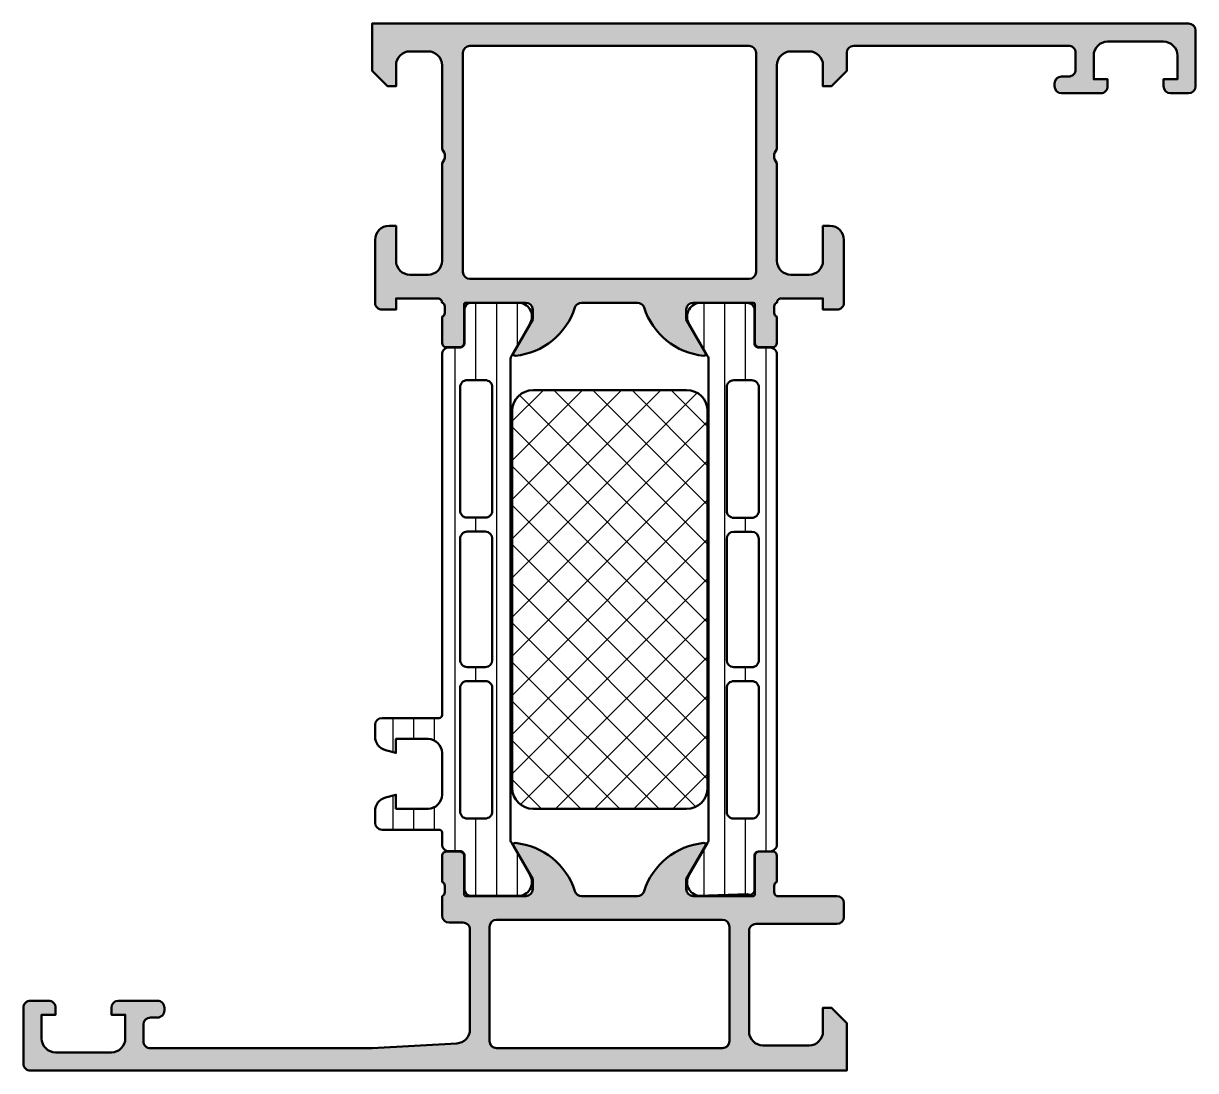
# Model space of a CAD drawing. Extents: x -25 to 59, y 0 to 75.
import ezdxf

# ---------------------------------------------------------------- set-up
doc = ezdxf.new("R2010")
doc.units = 0
for name, color, linetype, lineweight in [('0S-Alu contour', 7, 'Continuous', 50), ('0S-Alu hatch', 252, 'Continuous', 25), ('0S-Plastic contour', 254, 'Continuous', 50), ('0S-Plastic hatch', 253, 'Continuous', 25), ('0S-PT contour', 91, 'Continuous', 50), ('0S-PT hatch', 103, 'Continuous', 25)]:
    doc.layers.add(name, color=color, linetype=linetype, lineweight=lineweight)
pattern_1 = [(90, (0, 0), (-1.4859, 0), [])]

# ---------------------------------------------------------------- blocks, each defined once
blk = doc.blocks.new('345640__C8034C5F_91FA_4749_A94E_6A151648BC97_')
at = {"layer": '0S-Alu hatch'}
h = blk.add_hatch(color=256, dxfattribs=at)
edge = h.paths.add_edge_path()
edge.add_ellipse((58.49992464003361, 74.49992616591749), major_axis=(-0.5000738395331804, 0), ratio=1, start_angle=180.0084601690355, end_angle=269.99154048673387, ccw=False)
edge.add_line((58.99999847411528, 74.50000000572254), (58.99999847411528, 70.49999976730396))
edge.add_ellipse((58.49997180117775, 70.50002644024148), major_axis=(-0.5000266736489304, 0), ratio=1, start_angle=90.003056330449, end_angle=179.9969436696916, ccw=False)
edge.add_line((58.49999847411528, 69.99999976730396), (57.19994964599024, 69.99999976730396))
edge.add_ellipse((57.19997631892778, 70.50002644024147), major_axis=(-0.5000266736489161, 0), ratio=1, start_angle=0.003056330070023705, end_angle=89.99694366954941, ccw=False)
edge.add_line((56.69994964599027, 70.49999976730517), (56.69994964599027, 71.00000000572254))
edge.add_line((56.69994964599027, 71.00000000572254), (57.69994964599027, 71.00000000572254))
edge.add_line((57.69994964599027, 71.00000000572254), (57.69994964599027, 72.70001221275379))
edge.add_arc((56.69996135248829, 72.7000239192518), 0.9999882935705054, 359.999329259861, 450.0006707407811)
edge.add_line((56.69994964599027, 73.70001221275379), (52.69994964599026, 73.70001221275379))
edge.add_arc((52.70006426727851, 72.69989759146556), 1.000114627856507, 90.00656656336264, 179.9934334366156)
edge.add_line((51.69994964599027, 72.70001221275419), (51.69994964599027, 71.00000000572254))
edge.add_line((51.69994964599027, 71.00000000572254), (52.69994964599027, 71.00000000572254))
edge.add_line((52.69994964599027, 71.00000000572254), (52.69994964599027, 70.49999976730396))
edge.add_ellipse((52.2000173100459, 70.49993210324834), major_axis=(-0.4999323405234234, 0), ratio=1, start_angle=89.99224522098422, end_angle=180.0077547790363, ccw=False)
edge.add_line((52.19994964599028, 69.99999976730396), (49.39996185302154, 69.99999976730396))
edge.add_ellipse((49.39998852595904, 70.50002644024147), major_axis=(-0.5000266736489161, 0), ratio=1, start_angle=0.003056330070023705, end_angle=89.99694366955418, ccw=False)
edge.add_line((48.89996185302153, 70.49999976730517), (48.89996185302153, 70.69998145675706))
edge.add_ellipse((49.39999887145319, 70.69994467676159), major_axis=(-0.5000370197843301, 0), ratio=1, start_angle=270.0042416857498, end_angle=359.9957856350814, ccw=False)
edge.add_line((49.39996185302152, 71.19998169517565), (49.89996185302151, 71.19998169517567))
edge.add_arc((49.90001932782431, 71.69992422037286), 0.4999425285009383, 269.9934131156123, 360.0065868844339)
edge.add_line((50.39996185302151, 71.69998169517606), (50.39996185302151, 72.89999390220692))
edge.add_arc((49.90001932782432, 72.90005137700972), 0.4999425285009346, 359.9934131156214, 450.0065868843877)
edge.add_line((49.89996185302152, 73.39999390220692), (34.50012054442777, 73.39999390220692))
edge.add_arc((34.500185108328, 72.89992933830669), 0.5000645680681906, 90.00739752271738, 179.9926024773131)
edge.add_line((34.00012054442778, 72.89999390220666), (34.00012054442778, 71.5999679622655))
edge.add_line((34.00012054442778, 71.5999679622655), (32.90014495849027, 70.49999213790943))
edge.add_line((32.90014495849027, 70.49999213790943), (32.30016937255277, 70.49999213790943))
edge.add_line((32.30016937255277, 70.49999213790943), (32.30016937255277, 72.00045013999988))
edge.add_arc((31.30008413902605, 72.00035727656363), 1.000085237838167, 0.0053202294919001, 89.99500762115176)
edge.add_line((31.30017127990141, 73.00044251060535), (30.00012245177641, 73.00044251060535))
edge.add_arc((30.00017726046465, 72.00038770230616), 1.000054809801107, 90.00314013440826, 179.997296995918)
edge.add_line((29.00012245177641, 72.00043488121278), (29.00012245177641, 66.00000024414112))
edge.add_arc((29.52496179209475, 65.50000024414112), 0.7248836686984961, 136.3884232636856, 223.6115767363143)
edge.add_line((29.00012245177641, 65.00000024414112), (29.00012245177641, 58.00000024414112))
edge.add_arc((30.00018124950537, 58.00005904187008), 1.000058799457446, 180.003368663758, 269.9966313363592)
edge.add_line((30.00012245177641, 57.00000024414112), (31.3001712799014, 57.00000024414112))
edge.add_arc((31.30008307135959, 58.00008654516787), 1.000086304916797, 270.0050535410241, 359.9950557420427)
edge.add_line((32.30016937255277, 58.00000024414), (32.30016937255277, 60.50000024414112))
edge.add_line((32.30016937255277, 60.50000024414112), (32.80016937255278, 60.50000024414112))
edge.add_ellipse((32.80008190198384, 59.49991277357217), major_axis=(-1.000087474394158, 0), ratio=1, start_angle=180.0050112561101, end_angle=269.9949887439186, ccw=False)
edge.add_line((33.80016937255278, 59.50000024414162), (33.80010833739652, 55.00000024414113))
edge.add_ellipse((33.30013907801721, 54.99997713250411), major_axis=(-0.4999692599134935, 0), ratio=1, start_angle=89.9964771677619, end_angle=180.0026485613532, ccw=False)
edge.add_line((33.30010833739651, 54.50000787353566), (32.30010833739652, 54.50000024414111))
edge.add_line((32.30010833739652, 54.50000024414111), (32.30010833739652, 55.2999956665044))
edge.add_line((32.30010833739652, 55.2999956665044), (29.30020179747952, 55.2999956665044))
edge.add_arc((29.29955509031869, 55.00078188532082), 0.2992144800645982, 89.87616368119097, 180.1613620482541)
edge.add_arc((29.0791782434122, 54.73241861699176), 0.2788950563274203, 106.419876419495, 181.1645893740997)
edge.add_line((28.80034079686917, 54.72675020899337), (28.80034079686917, 54.27315620899338))
edge.add_arc((29.07920889251233, 54.26749554951633), 0.2789255417371501, 178.8371299271147, 253.5754054446458)
edge.add_line((29.00034179686917, 53.99995220899338), (29.00034179686917, 52.11994120898487))
edge.add_ellipse((28.70034179686917, 52.11994120898487), major_axis=(-0.2999999999999971, 0), ratio=1, start_angle=90.00000000000068, end_angle=180, ccw=False)
edge.add_line((28.70034179686918, 51.81994120898487), (27.72036747782638, 51.81994120898487))
edge.add_ellipse((27.72036747782638, 52.11994120898487), major_axis=(-0.2999999999999971, 0), ratio=1, start_angle=0, end_angle=90, ccw=False)
edge.add_line((27.42036747782639, 52.11994120898487), (27.42036747782638, 54.87993920898486))
edge.add_arc((27.30036747782638, 54.87993920898486), 0.1200000000000045, 0, 90)
edge.add_line((27.30036747782638, 54.99993920898487), (23.00034179686917, 54.99993920898487))
edge.add_arc((23.00034179686917, 54.49993920898487), 0.5, 90.0000000000004, 180)
edge.add_line((22.50034179686918, 54.49993920898487), (22.50034179686918, 53.79993920898487))
edge.add_line((22.50034179686918, 53.79993920898487), (23.88183725449154, 51.40711888595731))
edge.add_ellipse((23.76222201222088, 51.33805899363317), major_axis=(-0.1381197846482938, 0), ratio=1, start_angle=84.37742244920457, end_angle=209.9999999999972, ccw=False)
edge.add_ellipse((24.23856503804298, 56.17654807083262), major_axis=(-4.999999999999935, 0), ratio=1, start_angle=17.74841635606998, end_angle=84.3774224492065, ccw=False)
edge.add_arc((19.00034179686918, 54.49993920898482), 0.500000000000057, 17.74841635607156, 90.00000000000081)
edge.add_line((19.00034179686917, 54.99993920898487), (15.00034179686917, 54.99993920898487))
edge.add_arc((15.00034179686919, 54.49993920898482), 0.5000000000000528, 90.00000000000205, 162.2515836439316)
edge.add_ellipse((9.762118555695391, 56.17654807083262), major_axis=(-4.999999999999941, 0), ratio=1, start_angle=95.62257755079338, end_angle=162.2515836439297, ccw=False)
edge.add_ellipse((10.23846158151747, 51.33805899363316), major_axis=(-0.1381197846482951, 0), ratio=1, start_angle=-30.000000000000114, end_angle=95.62257755079469, ccw=False)
edge.add_line((10.11884633924681, 51.40711888595731), (11.50034179686918, 53.79993920898487))
edge.add_line((11.50034179686918, 53.79993920898487), (11.50034179686917, 54.49993920898487))
edge.add_arc((11.00034179686917, 54.49993920898487), 0.5000000000000036, 0, 90)
edge.add_line((11.00034179686917, 54.99993920898487), (6.704921132230084, 54.99993920898487))
edge.add_arc((6.700279674300728, 54.88002900563123), 0.120000000000096, 87.78331413525827, 180)
edge.add_line((6.580279674300632, 54.88002900563123), (6.580279674300631, 52.12003100563122))
edge.add_ellipse((6.280279674300637, 52.12003100563122), major_axis=(-0.2999999999999936, 0), ratio=1, start_angle=90.00000000000068, end_angle=180, ccw=False)
edge.add_line((6.280279674300641, 51.82003100563122), (5.300305355257841, 51.82003100563122))
edge.add_ellipse((5.300305355257845, 52.12003100563122), major_axis=(-0.2999999999999971, 0), ratio=1, start_angle=0, end_angle=89.99999999999937, ccw=False)
edge.add_line((5.000305355257848, 52.12003100563122), (5.000305355257844, 54.00004200563973))
edge.add_arc((4.921438259614672, 54.26758534616268), 0.2789255417371523, 286.4245945553552, 361.1628700728862)
edge.add_line((5.200306355257843, 54.27324600563974), (5.200306355257844, 54.72684000563972))
edge.add_arc((4.921468908714818, 54.7325084136381), 0.2788950563274154, 358.8354106259031, 433.5801235805089)
edge.add_arc((4.700248040220441, 54.99993851652837), 0.300057328681937, 0.0172788439562024, 90.06253238334263)
edge.add_line((4.699920558923627, 55.2999956665044), (1.700012230867284, 55.2999956665044))
edge.add_line((1.700012230867284, 55.2999956665044), (1.700012230867284, 54.50000024414112))
edge.add_line((1.700012230867284, 54.50000024414112), (0.7000122308672914, 54.50000787353565))
edge.add_ellipse((0.6999814720294396, 54.99997714408761), major_axis=(-0.4999692714981292, 0), ratio=1, start_angle=-0.0026472339234828723, end_angle=90.00352491981653, ccw=False)
edge.add_line((0.2000122010649557, 55.00000024414188), (0.1999511659087119, 59.50000024414112))
edge.add_ellipse((1.200038654751833, 59.49991275529539), major_axis=(-1.000087492669935, 0), ratio=1, start_angle=270.00501059553403, end_angle=359.9949876969895, ccw=False)
edge.add_line((1.199951195711034, 60.50000024414112), (1.699951195711034, 60.50000024414112))
edge.add_line((1.699951195711034, 60.50000024414112), (1.699951195711034, 58.00000024414112))
edge.add_arc((2.700038593184097, 58.00008764160375), 1.000087401291886, 180.0050070680665, 269.9949861016792)
edge.add_line((2.699951076501748, 57.00000024414112), (3.999999904626744, 57.00000024414112))
edge.add_arc((3.999941106897773, 58.00005904187009), 1.000058799457457, 270.0033686636414, 359.996631336242)
edge.add_line((4.999999904626744, 58.00000024413908), (4.999999904626744, 65.00000024414112))
edge.add_arc((4.475160564308386, 65.50000024414112), 0.724883668698509, 316.3884232636866, 403.6115767363133)
edge.add_line((4.999999904626744, 66.00000024414112), (4.999999904626744, 72.00043488121082))
edge.add_arc((3.999945095938501, 72.00038770230616), 1.000054809801107, 0.0027030040819815, 89.99685986559176)
edge.add_line((3.999999904626741, 73.00044251060535), (2.699951076501744, 73.00044251060535))
edge.add_arc((2.700037522117388, 72.00035618352157), 1.000086330819881, 90.004952541383, 179.9946171550669)
edge.add_line((1.699951195711035, 72.00045013999929), (1.699951195711034, 70.49999213790943))
edge.add_line((1.699951195711034, 70.49999213790943), (1.099975609773534, 70.49999213790943))
edge.add_line((1.099975609773534, 70.49999213790943), (-2.9e-15, 71.5999679622655))
edge.add_line((-2.9e-15, 71.5999679622655), (-2.8e-15, 75))
edge.add_line((-2.8e-15, 75), (58.49999847411528, 75))
edge = h.paths.add_edge_path()
edge.add_line((27.50013771056547, 57.19999719238408), (27.50013771056547, 72.89999390220612))
edge.add_arc((27.00013496969785, 72.8999911613393), 0.5000027408751234, 0.0003140784807261, 89.99968592142906)
edge.add_line((27.00013771056547, 73.39999390220692), (6.999984645837681, 73.39999390220692))
edge.add_arc((6.999987386705289, 72.8999911613393), 0.5000027408751199, 90.00031407857063, 179.9996859215192)
edge.add_line((6.499984645837682, 72.89999390220612), (6.499984645837682, 57.19999719238408))
edge.add_arc((6.999987386705279, 57.19999993325091), 0.5000027408751092, 180.0003140784807, 269.9996859214307)
edge.add_line((6.999984645837682, 56.6999971923833), (27.00013771056547, 56.6999971923833))
edge.add_arc((27.00013496969786, 57.19999993325092), 0.5000027408751163, 270.0003140785702, 359.9996859215192)
at = {"layer": '0S-Alu contour', "color": 7}
for points in [[(1.699951195711035, 72.00045013999929), (1.699951195711034, 70.49999213790943), (1.099975609773534, 70.49999213790943), (-2.9e-15, 71.5999679622655), (-2.8e-15, 75), (58.49999847411528, 75)], [(58.99999847411528, 74.50000000572254), (58.99999847411528, 70.49999976730396)], [(27.00013771056547, 73.39999390220692), (6.999984645837681, 73.39999390220692)], [(49.89996185302152, 73.39999390220692), (34.50012054442777, 73.39999390220692)], [(56.69994964599027, 73.70001221275379), (52.69994964599026, 73.70001221275379)], [(3.999999904626741, 73.00044251060535), (2.699951076501744, 73.00044251060535)], [(6.499984645837682, 72.89999390220612), (6.499984645837682, 57.19999719238408)], [(27.50013771056547, 57.19999719238408), (27.50013771056547, 72.89999390220612)], [(31.30017127990141, 73.00044251060535), (30.00012245177641, 73.00044251060535)], [(34.00012054442778, 72.89999390220666), (34.00012054442778, 71.5999679622655), (32.90014495849027, 70.49999213790943), (32.30016937255277, 70.49999213790943), (32.30016937255277, 72.00045013999988)], [(50.39996185302151, 71.69998169517606), (50.39996185302151, 72.89999390220692)], [(51.69994964599027, 72.70001221275419), (51.69994964599027, 71.00000000572254), (52.69994964599027, 71.00000000572254), (52.69994964599027, 70.49999976730396)], [(56.69994964599027, 70.49999976730517), (56.69994964599027, 71.00000000572254), (57.69994964599027, 71.00000000572254), (57.69994964599027, 72.70001221275379)], [(4.999999904626744, 66.00000024414112), (4.999999904626744, 72.00043488121082)], [(29.00012245177641, 72.00043488121278), (29.00012245177641, 66.00000024414112)], [(48.89996185302153, 70.49999976730517), (48.89996185302153, 70.69998145675706)], [(49.39996185302152, 71.19998169517565), (49.89996185302151, 71.19998169517567)], [(52.19994964599028, 69.99999976730396), (49.39996185302154, 69.99999976730396)], [(58.49999847411528, 69.99999976730396), (57.19994964599024, 69.99999976730396)], [(4.999999904626744, 58.00000024413908), (4.999999904626744, 65.00000024414112)], [(29.00012245177641, 65.00000024414112), (29.00012245177641, 58.00000024414112)], [(1.199951195711034, 60.50000024414112), (1.699951195711034, 60.50000024414112), (1.699951195711034, 58.00000024414112)], [(32.30016937255277, 58.00000024414), (32.30016937255277, 60.50000024414112), (32.80016937255278, 60.50000024414112)], [(0.2000122010649557, 55.00000024414188), (0.1999511659087119, 59.50000024414112)], [(33.80016937255278, 59.50000024414162), (33.80010833739652, 55.00000024414113)], [(2.699951076501748, 57.00000024414112), (3.999999904626744, 57.00000024414112)], [(6.999984645837682, 56.6999971923833), (27.00013771056547, 56.6999971923833)], [(30.00012245177641, 57.00000024414112), (31.3001712799014, 57.00000024414112)], [(4.699920558923627, 55.2999956665044), (1.700012230867284, 55.2999956665044), (1.700012230867284, 54.50000024414112), (0.7000122308672914, 54.50000787353565)], [(5.200306355257843, 54.27324600563974), (5.200306355257844, 54.72684000563972)], [(6.580279674300632, 54.88002900563123), (6.580279674300631, 52.12003100563122)], [(11.00034179686917, 54.99993920898487), (6.704921132230084, 54.99993920898487)], [(19.00034179686917, 54.99993920898487), (15.00034179686917, 54.99993920898487)], [(27.30036747782638, 54.99993920898487), (23.00034179686917, 54.99993920898487)], [(27.42036747782639, 52.11994120898487), (27.42036747782638, 54.87993920898486)], [(28.80034079686917, 54.72675020899337), (28.80034079686917, 54.27315620899338)], [(33.30010833739651, 54.50000787353566), (32.30010833739652, 54.50000024414111), (32.30010833739652, 55.2999956665044), (29.30020179747952, 55.2999956665044)], [(5.000305355257848, 52.12003100563122), (5.000305355257844, 54.00004200563973)], [(10.11884633924681, 51.40711888595731), (11.50034179686918, 53.79993920898487), (11.50034179686917, 54.49993920898487)], [(22.50034179686918, 54.49993920898487), (22.50034179686918, 53.79993920898487), (23.88183725449154, 51.40711888595731)], [(29.00034179686917, 53.99995220899338), (29.00034179686917, 52.11994120898487)], [(6.280279674300641, 51.82003100563122), (5.300305355257841, 51.82003100563122)], [(28.70034179686918, 51.81994120898487), (27.72036747782638, 51.81994120898487)]]:
    blk.add_lwpolyline(points, dxfattribs=at)
at = {"layer": '0S-Alu contour', "color": 7, "extrusion": (0, 0, -1)}
for centre, radius, start, end in [((-58.49992464003361, 74.49992616591749), 0.5000738395331804, 90.00845951326615, 179.9915398309645), ((-49.39999887145319, 70.69994467676159), 0.5000370197843301, 0.0042143649185963, 89.9957583142502), ((-49.39998852595904, 70.50002644024147), 0.5000266736489161, 270.0030563304458, 359.99694366993), ((-52.2000173100459, 70.49993210324834), 0.4999323405234234, 179.9922452209637, 270.0077547790159), ((-57.19997631892778, 70.50002644024147), 0.5000266736489161, 270.0030563304506, 359.99694366993), ((-58.49997180117775, 70.50002644024148), 0.5000266736489304, 180.0030563303085, 269.996943669551), ((-1.200038654751833, 59.49991275529539), 1.000087492669935, 0.0050123030105428, 89.99498940446595), ((-32.80008190198384, 59.49991277357217), 1.000087474394158, 90.00501125608142, 179.9949887438899), ((-0.6999814720294396, 54.99997714408761), 0.4999692714981292, 269.9964750801835, 0.0026472339235282), ((-9.762118555695391, 56.17654807083262), 4.999999999999941, 197.7484163560703, 264.3774224492066), ((-24.23856503804298, 56.17654807083262), 4.999999999999935, 275.6225775507935, 342.25158364393), ((-33.30013907801721, 54.99997713250411), 0.4999692599134935, 179.9973514386468, 270.0035228322382), ((-5.300305355257845, 52.12003100563122), 0.2999999999999971, 270.0000000000007, 0), ((-6.280279674300637, 52.12003100563122), 0.2999999999999936, 180, 269.9999999999993), ((-27.72036747782638, 52.11994120898487), 0.2999999999999971, 270, 0), ((-28.70034179686917, 52.11994120898487), 0.2999999999999971, 180, 269.9999999999993), ((-10.23846158151747, 51.33805899363316), 0.1381197846482951, 264.3774224492053, 30.00000000000008), ((-23.76222201222088, 51.33805899363317), 0.1381197846482938, 150.0000000000028, 275.6225775507954)]:
    blk.add_arc(centre, radius, start, end, dxfattribs=at)
at = {"layer": '0S-Alu contour', "color": 7}
for centre, radius, start, end in [((6.999987386705289, 72.8999911613393), 0.5000027408751199, 90.00031407857063, 179.9996859215192), ((27.00013496969785, 72.8999911613393), 0.5000027408751234, 0.0003140784807261, 89.99968592142906), ((34.500185108328, 72.89992933830669), 0.5000645680681906, 90.00739752271738, 179.9926024773131), ((49.90001932782432, 72.90005137700972), 0.4999425285009346, 359.9934131156214, 90.00658688438769), ((52.70006426727851, 72.69989759146556), 1.000114627856507, 90.00656656336264, 179.9934334366156), ((56.69996135248829, 72.7000239192518), 0.9999882935705054, 359.999329259861, 90.0006707407811), ((2.700037522117388, 72.00035618352157), 1.000086330819881, 90.004952541383, 179.9946171550669), ((3.999945095938501, 72.00038770230616), 1.000054809801107, 0.0027030040819815, 89.99685986559176), ((30.00017726046465, 72.00038770230616), 1.000054809801107, 90.00314013440826, 179.997296995918), ((31.30008413902605, 72.00035727656363), 1.000085237838167, 0.0053202294919001, 89.99500762115176), ((49.90001932782431, 71.69992422037286), 0.4999425285009383, 269.9934131156123, 0.0065868844339472), ((4.475160564308386, 65.50000024414112), 0.724883668698509, 316.3884232636866, 43.6115767363134), ((29.52496179209475, 65.50000024414112), 0.7248836686984961, 136.3884232636856, 223.6115767363143), ((2.700038593184097, 58.00008764160375), 1.000087401291886, 180.0050070680665, 269.9949861016792), ((3.999941106897773, 58.00005904187009), 1.000058799457457, 270.0033686636414, 359.996631336242), ((30.00018124950537, 58.00005904187008), 1.000058799457446, 180.003368663758, 269.9966313363592), ((31.30008307135959, 58.00008654516787), 1.000086304916797, 270.0050535410241, 359.9950557420427), ((6.999987386705279, 57.19999993325091), 0.5000027408751092, 180.0003140784807, 269.9996859214307), ((27.00013496969786, 57.19999993325092), 0.5000027408751163, 270.0003140785702, 359.9996859215192), ((4.700248040220441, 54.99993851652837), 0.300057328681937, 0.0172788439562024, 90.06253238334263), ((4.921468908714818, 54.7325084136381), 0.2788950563274154, 358.8354106259031, 73.58012358050895), ((6.700279674300728, 54.88002900563123), 0.120000000000096, 87.78331413525827, 180), ((11.00034179686917, 54.49993920898487), 0.5000000000000036, 0, 90), ((15.00034179686919, 54.49993920898482), 0.5000000000000528, 90.00000000000205, 162.2515836439316), ((19.00034179686918, 54.49993920898482), 0.500000000000057, 17.74841635607156, 90.00000000000081), ((23.00034179686917, 54.49993920898487), 0.5, 90.0000000000004, 180), ((27.30036747782638, 54.87993920898486), 0.1200000000000045, 0, 90), ((29.0791782434122, 54.73241861699176), 0.2788950563274203, 106.419876419495, 181.1645893740997), ((29.29955509031869, 55.00078188532082), 0.2992144800645982, 89.87616368119097, 180.1613620482541), ((4.921438259614672, 54.26758534616268), 0.2789255417371523, 286.4245945553552, 1.162870072886224), ((29.07920889251233, 54.26749554951633), 0.2789255417371501, 178.8371299271147, 253.5754054446458)]:
    blk.add_arc(centre, radius, start, end, dxfattribs=at)
blk = doc.blocks.new('347130__CFEBAF67_AD6A_44CB_8429_B326CF3AA786_')
at = {"layer": '0S-Alu hatch'}
h = blk.add_hatch(color=256, dxfattribs=at)
edge = h.paths.add_edge_path()
edge.add_line((33.79990386414283, 11.99997064208774), (33.79990386414283, 10.99999952698023))
edge.add_ellipse((33.29990081927386, 11.00000257184423), major_axis=(-0.5000030448782468, 0), ratio=1, start_angle=90.00035232923187, end_angle=179.9996510864114, ccw=False)
edge.add_line((33.29990389394516, 10.49999952697544), (27.5000000839209, 10.49999952697544))
edge.add_arc((27.49999644456426, 10.00000316633208), 0.4999963606566139, 89.99958295741384, 180.0004170428646)
edge.add_line((27.00000008392089, 9.999999526973014), (27.00000008392089, 2.800003055570414))
edge.add_arc((28.00001990706872, 2.800022878718237), 1.000019823344302, 180.0011357606123, 269.9988642398071)
edge.add_line((28.00000008392089, 1.800003055570414), (31.29998787688964, 1.800003055570414))
edge.add_arc((31.30001889232068, 2.799971920933785), 0.9999688658443677, 269.9982228913725, 360.0017839387354)
edge.add_line((32.29998775768036, 2.800003055568993), (32.29998775768036, 4.500000003812601))
edge.add_line((32.29998775768036, 4.500000003812601), (32.89999386119598, 4.500000003812601))
edge.add_line((32.89999386119598, 4.500000003812601), (34, 3.400001529691508))
edge.add_line((34, 3.400001529691508), (34, 0))
edge.add_line((34, 0), (-24.50000659179932, 0))
edge.add_ellipse((-24.50001022786223, 0.4999963639371146), major_axis=(-0.4999963639503421, 0), ratio=1, start_angle=-0.0004171022873720176, end_angle=90.00041666514761, ccw=False)
edge.add_line((-25.00000659179932, 0.500000003814762), (-25.00000659179932, 4.500000003812601))
edge.add_ellipse((-24.50001023115597, 4.500003643169236), major_axis=(-0.4999963606566033, 0), ratio=1, start_angle=-90.0004170425886, end_angle=0.00041704286462618256, ccw=False)
edge.add_line((-24.50000659179931, 5.000000003812601), (-23.19998828125246, 5.000000003812601))
edge.add_ellipse((-23.19996802631575, 4.500050774159845), major_axis=(-0.4999492300630659, 0), ratio=1, start_angle=179.9941815559629, end_angle=270.00232128047844, ccw=False)
edge.add_line((-22.70001879883057, 4.500000003812772), (-22.70001879883057, 4.000000003812601))
edge.add_line((-22.70001879883057, 4.000000003812601), (-23.70001879883057, 4.000000003812601))
edge.add_line((-23.70001879883057, 4.000000003812601), (-23.70001879883057, 2.300003055570414))
edge.add_arc((-22.69997562033102, 2.300046234069966), 1.000043179431696, 180.002473839011, 269.9975261610281)
edge.add_line((-22.70001879883057, 1.300003055570414), (-18.69998828125243, 1.300003055570414))
edge.add_arc((-18.6999715491229, 2.299955806839037), 0.9999527514086096, 269.9990412742975, 360.0027072808267)
edge.add_line((-17.70001879883056, 2.300003055570684), (-17.70001879883058, 4.000000003812601))
edge.add_line((-17.70001879883058, 4.000000003812601), (-18.70001879883057, 4.000000003812601))
edge.add_line((-18.70001879883057, 4.000000003812601), (-18.70001879883057, 4.500000003812601))
edge.add_ellipse((-18.19997006305657, 4.4999512680386), major_axis=(-0.5000487381489455, 0), ratio=1, start_angle=270.00558416400594, end_angle=359.99441583604505, ccw=False)
edge.add_line((-18.20001879883055, 5.000000003812601), (-15.40000048828372, 5.000000003812601))
edge.add_ellipse((-15.399986688299, 4.500013803797315), major_axis=(-0.4999862002057379, 0), ratio=1, start_angle=179.9984185945516, end_angle=270.0015814054101, ccw=False)
edge.add_line((-14.9000004882837, 4.500000003812246), (-14.9000004882837, 4.300003055570414))
edge.add_ellipse((-15.39998760670751, 4.299990173994231), major_axis=(-0.4999871185897497, 0), ratio=1, start_angle=89.9985238420715, end_angle=180.0014761580921, ccw=False)
edge.add_line((-15.4000004882837, 3.800003055570414), (-15.9000004882837, 3.800003055570414))
edge.add_arc((-15.89999774741607, 3.300000314702799), 0.5000027408751319, 90.00031407857217, 179.9996859215192)
edge.add_line((-16.40000048828369, 3.300003055569618), (-16.4000004882837, 2.099998477933695))
edge.add_arc((-15.90000412764034, 2.09999483857706), 0.4999963606566104, 179.9995829571354, 270.0004170425862)
edge.add_line((-15.9000004882837, 1.599998477933695), (-6.5917993304e-06, 1.599998477933695))
edge.add_line((-6.5917993304e-06, 1.599998477933695), (6.057028854367666, 1.946113590238383))
edge.add_arc((6.000000829264611, 2.944476824613388), 0.9999906716559225, 273.2692693520103, 360.0006706298243)
edge.add_line((6.999991500852035, 2.944488529202686), (6.999991500852048, 10.09999800109652))
edge.add_arc((6.499991500852037, 10.09999800109652), 0.5000000000000107, 0, 90.0000000000004)
edge.add_line((6.499991500852034, 10.59999800109654), (5.500029919431146, 10.59999800109654))
edge.add_ellipse((5.500029919431146, 11.09999800109653), major_axis=(-0.4999999999999965, 0), ratio=1, start_angle=0, end_angle=90, ccw=False)
edge.add_line((5.00002991943115, 11.09999800109653), (5.00002991943115, 12.49997064208774))
edge.add_arc((4.921193472888121, 12.76749123408086), 0.2788950563274202, 286.4198764194897, 361.164589374096)
edge.add_line((5.200030919431154, 12.77315964207922), (5.20003091943115, 13.22675364207923))
edge.add_arc((4.921162823787988, 13.23241430155629), 0.2789255417371434, 358.8371299271138, 433.5754054446454)
edge.add_line((5.000029919431153, 13.49995764207922), (5.000029919431153, 15.37996864208774))
edge.add_ellipse((5.300029919431161, 15.37996864208773), major_axis=(-0.3000000000000078, 0), ratio=1, start_angle=269.9999999999993, end_angle=360, ccw=False)
edge.add_line((5.300029919431165, 15.67996864208774), (6.280004238473932, 15.67996864208774))
edge.add_ellipse((6.28000423847394, 15.37996864208774), major_axis=(-0.3000000000000007, 0), ratio=1, start_angle=180, end_angle=270.00000000000136, ccw=False)
edge.add_line((6.58000423847394, 15.37996864208774), (6.580004238473933, 12.61997064208773))
edge.add_arc((6.700004238473924, 12.61997064208774), 0.1199999999999903, 180, 270.0000000000033)
edge.add_line((6.700004238473931, 12.49997064208775), (11.00002991943114, 12.49997064208774))
edge.add_arc((11.00002991943114, 12.99997064208774), 0.5000000000000018, 269.9999999999996, 360)
edge.add_line((11.50002991943114, 12.99997064208774), (11.50002991943114, 13.69997064208775))
edge.add_line((11.50002991943114, 13.69997064208775), (10.11853446180878, 16.0927909651153))
edge.add_ellipse((10.23814970407944, 16.16185085743945), major_axis=(-0.1381197846482925, 0), ratio=1, start_angle=-95.62257755079662, end_angle=29.999999999997897, ccw=False)
edge.add_ellipse((9.761806678257347, 11.32336178023993), major_axis=(-4.999999999999999, 0), ratio=1, start_angle=197.7484163560701, end_angle=264.3774224492065, ccw=False)
edge.add_arc((15.00002991943114, 12.99997064208774), 0.4999999999999938, 197.7484163560697, 269.9999999999996)
edge.add_line((15.00002991943114, 12.49997064208774), (19.00002991943115, 12.49997064208774))
edge.add_arc((19.00002991943111, 12.99997064208762), 0.4999999999998828, 270.0000000000049, 342.2515836439347)
edge.add_ellipse((24.23825316060492, 11.32336178023981), major_axis=(-5.000000000000123, 0), ratio=1, start_angle=275.6225775507931, end_angle=342.2515836439294, ccw=False)
edge.add_ellipse((23.76191013478285, 16.16185085743945), major_axis=(-0.1381197846483057, 0), ratio=1, start_angle=149.9999999999967, end_angle=275.62257755079366, ccw=False)
edge.add_line((23.88152537705352, 16.09279096511528), (22.50002991943115, 13.69997064208775))
edge.add_line((22.50002991943115, 13.69997064208775), (22.50002991943114, 12.99997064208774))
edge.add_arc((23.00002991943115, 12.99997064208774), 0.5000000000000018, 180, 270)
edge.add_line((23.00002991943115, 12.49997064208774), (27.30005560038835, 12.49997064208774))
edge.add_arc((27.30005560038835, 12.61997064208775), 0.1200000000000028, 270, 360)
edge.add_line((27.42005560038835, 12.61997064208775), (27.42005560038835, 15.37996864208774))
edge.add_ellipse((27.72005560038836, 15.37996864208774), major_axis=(-0.3000000000000043, 0), ratio=1, start_angle=270, end_angle=360, ccw=False)
edge.add_line((27.72005560038836, 15.67996864208775), (28.70002991943115, 15.67996864208775))
edge.add_ellipse((28.70002991943115, 15.37996864208775), major_axis=(-0.2999999999999971, 0), ratio=1, start_angle=180, end_angle=270, ccw=False)
edge.add_line((29.00002991943114, 15.37996864208775), (29.00002991943114, 13.49995764207924))
edge.add_arc((29.07889701507431, 13.2324143015563), 0.278925541737147, 106.4245945553546, 181.1628700728862)
edge.add_line((28.80002891943114, 13.22675364207924), (28.80002891943114, 12.77315964207923))
edge.add_arc((29.07886636597418, 12.76749123408086), 0.278895056327428, 178.8354106259031, 253.5801235805085)
edge.add_line((29.00002991943114, 12.49997064208774), (33.29990386414284, 12.49997064208775))
edge.add_ellipse((33.29990386414284, 11.99997064208774), major_axis=(-0.5000000000000018, 0), ratio=1, start_angle=180, end_angle=270, ccw=False)
edge = h.paths.add_edge_path()
edge.add_arc((25.09998329925292, 2.100006107328226), 0.5, 270, 360)
edge.add_line((25.59998329925293, 2.100006107328226), (25.59998329925293, 10.29999494933872))
edge.add_arc((25.09998329925292, 10.29999494933872), 0.5, 0, 90)
edge.add_line((25.09998329925292, 10.79999494933872), (8.899985397336417, 10.79999494933872))
edge.add_arc((8.899985397336417, 10.29999494933872), 0.5, 90, 180)
edge.add_line((8.399985397336417, 10.29999494933872), (8.399985397336415, 2.100006107328226))
edge.add_arc((8.899985397336415, 2.100006107328226), 0.4999999999999996, 180, 270)
edge.add_line((8.899985397336415, 1.600006107328226), (25.09998329925292, 1.600006107328226))
at = {"layer": '0S-Alu contour', "color": 7}
for points in [[(11.50002991943114, 12.99997064208774), (11.50002991943114, 13.69997064208775), (10.11853446180878, 16.0927909651153)], [(23.88152537705352, 16.09279096511528), (22.50002991943115, 13.69997064208775), (22.50002991943114, 12.99997064208774)], [(5.000029919431153, 13.49995764207922), (5.000029919431153, 15.37996864208774)], [(5.300029919431165, 15.67996864208774), (6.280004238473932, 15.67996864208774)], [(6.58000423847394, 15.37996864208774), (6.580004238473933, 12.61997064208773)], [(27.42005560038835, 12.61997064208775), (27.42005560038835, 15.37996864208774)], [(27.72005560038836, 15.67996864208775), (28.70002991943115, 15.67996864208775)], [(29.00002991943114, 15.37996864208775), (29.00002991943114, 13.49995764207924)], [(5.200030919431154, 12.77315964207922), (5.20003091943115, 13.22675364207923)], [(28.80002891943114, 13.22675364207924), (28.80002891943114, 12.77315964207923)], [(5.00002991943115, 11.09999800109653), (5.00002991943115, 12.49997064208774)], [(6.700004238473931, 12.49997064208775), (11.00002991943114, 12.49997064208774)], [(15.00002991943114, 12.49997064208774), (19.00002991943115, 12.49997064208774)], [(23.00002991943115, 12.49997064208774), (27.30005560038835, 12.49997064208774)], [(29.00002991943114, 12.49997064208774), (33.29990386414284, 12.49997064208775)], [(33.79990386414283, 11.99997064208774), (33.79990386414283, 10.99999952698023)], [(6.499991500852034, 10.59999800109654), (5.500029919431146, 10.59999800109654)], [(6.999991500852035, 2.944488529202686), (6.999991500852048, 10.09999800109652)], [(8.399985397336417, 10.29999494933872), (8.399985397336415, 2.100006107328226)], [(25.09998329925292, 10.79999494933872), (8.899985397336417, 10.79999494933872)], [(25.59998329925293, 2.100006107328226), (25.59998329925293, 10.29999494933872)], [(33.29990389394516, 10.49999952697544), (27.5000000839209, 10.49999952697544)], [(27.00000008392089, 9.999999526973014), (27.00000008392089, 2.800003055570414)], [(-25.00000659179932, 0.500000003814762), (-25.00000659179932, 4.500000003812601)], [(-24.50000659179931, 5.000000003812601), (-23.19998828125246, 5.000000003812601)], [(32.29998775768036, 2.800003055568993), (32.29998775768036, 4.500000003812601), (32.89999386119598, 4.500000003812601), (34, 3.400001529691508), (34, 0), (-24.50000659179932, 0)], [(-22.70001879883057, 4.500000003812772), (-22.70001879883057, 4.000000003812601), (-23.70001879883057, 4.000000003812601), (-23.70001879883057, 2.300003055570414)], [(-17.70001879883056, 2.300003055570684), (-17.70001879883058, 4.000000003812601), (-18.70001879883057, 4.000000003812601), (-18.70001879883057, 4.500000003812601)], [(-18.20001879883055, 5.000000003812601), (-15.40000048828372, 5.000000003812601)], [(-14.9000004882837, 4.500000003812246), (-14.9000004882837, 4.300003055570414)], [(-15.4000004882837, 3.800003055570414), (-15.9000004882837, 3.800003055570414)], [(-16.40000048828369, 3.300003055569618), (-16.4000004882837, 2.099998477933695)], [(-15.9000004882837, 1.599998477933695), (-6.5917993304e-06, 1.599998477933695), (6.057028854367666, 1.946113590238383)], [(28.00000008392089, 1.800003055570414), (31.29998787688964, 1.800003055570414)], [(-22.70001879883057, 1.300003055570414), (-18.69998828125243, 1.300003055570414)], [(8.899985397336415, 1.600006107328226), (25.09998329925292, 1.600006107328226)]]:
    blk.add_lwpolyline(points, dxfattribs=at)
at = {"layer": '0S-Alu contour', "color": 7, "extrusion": (0, 0, -1)}
for centre, radius, start, end in [((-10.23814970407944, 16.16185085743945), 0.1381197846482925, 330.0000000000021, 95.62257755079658), ((-9.761806678257347, 11.32336178023993), 4.999999999999999, 95.62257755079352, 162.2515836439299), ((-24.23825316060492, 11.32336178023981), 5.000000000000123, 17.7484163560706, 84.3774224492069), ((-23.76191013478285, 16.16185085743945), 0.1381197846483057, 84.37742244920634, 210.0000000000033), ((-5.300029919431161, 15.37996864208773), 0.3000000000000078, 0, 90.00000000000067), ((-6.28000423847394, 15.37996864208774), 0.3000000000000007, 89.99999999999864, 180), ((-27.72005560038836, 15.37996864208774), 0.3000000000000043, 0, 90), ((-28.70002991943115, 15.37996864208775), 0.2999999999999971, 90, 180), ((-33.29990386414284, 11.99997064208774), 0.5000000000000018, 90, 180), ((-5.500029919431146, 11.09999800109653), 0.4999999999999965, 270, 0), ((-33.29990081927386, 11.00000257184423), 0.5000030448782468, 180.0003489135887, 269.9996476707681), ((24.50001023115597, 4.500003643169236), 0.4999963606566033, 359.9995829571354, 90.0004170425886), ((23.19996802631575, 4.500050774159845), 0.4999492300630659, 89.99767871952156, 180.0058184440372), ((18.19997006305657, 4.4999512680386), 0.5000487381489455, 0.0055841639549441, 89.99441583599408), ((15.399986688299, 4.500013803797315), 0.4999862002057379, 89.99841859458994, 180.0015814054484), ((15.39998760670751, 4.299990173994231), 0.4999871185897497, 179.9985238419079, 270.0014761579285), ((24.50001022786223, 0.4999963639371146), 0.4999963639503421, 269.9995833348524, 0.0004171022873881)]:
    blk.add_arc(centre, radius, start, end, dxfattribs=at)
at = {"layer": '0S-Alu contour', "color": 7}
for centre, radius, start, end in [((4.921162823787988, 13.23241430155629), 0.2789255417371434, 358.8371299271138, 73.57540544464544), ((29.07889701507431, 13.2324143015563), 0.278925541737147, 106.4245945553546, 181.1628700728862), ((4.921193472888121, 12.76749123408086), 0.2788950563274202, 286.4198764194897, 1.164589374095985), ((6.700004238473924, 12.61997064208774), 0.1199999999999903, 180, 270.0000000000033), ((11.00002991943114, 12.99997064208774), 0.5000000000000018, 269.9999999999996, 0), ((15.00002991943114, 12.99997064208774), 0.4999999999999938, 197.7484163560697, 269.9999999999996), ((19.00002991943111, 12.99997064208762), 0.4999999999998828, 270.0000000000049, 342.2515836439347), ((23.00002991943115, 12.99997064208774), 0.5000000000000018, 180, 270), ((27.30005560038835, 12.61997064208775), 0.1200000000000028, 270, 0), ((29.07886636597418, 12.76749123408086), 0.278895056327428, 178.8354106259031, 253.5801235805085), ((6.499991500852037, 10.09999800109652), 0.5000000000000107, 0, 90.0000000000004), ((8.899985397336417, 10.29999494933872), 0.5, 90, 180), ((25.09998329925292, 10.29999494933872), 0.5, 0, 90), ((27.49999644456426, 10.00000316633208), 0.4999963606566139, 89.99958295741384, 180.0004170428646), ((-15.89999774741607, 3.300000314702799), 0.5000027408751319, 90.00031407857217, 179.9996859215192), ((6.000000829264611, 2.944476824613388), 0.9999906716559225, 273.2692693520103, 0.000670629824406), ((28.00001990706872, 2.800022878718237), 1.000019823344302, 180.0011357606123, 269.9988642398071), ((31.30001889232068, 2.799971920933785), 0.9999688658443677, 269.9982228913725, 0.0017839387354142), ((-22.69997562033102, 2.300046234069966), 1.000043179431696, 180.002473839011, 269.9975261610281), ((-18.6999715491229, 2.299955806839037), 0.9999527514086096, 269.9990412742975, 0.0027072808266599), ((-15.90000412764034, 2.09999483857706), 0.4999963606566104, 179.9995829571354, 270.0004170425862), ((8.899985397336415, 2.100006107328226), 0.4999999999999996, 180, 270), ((25.09998329925292, 2.100006107328226), 0.5, 270, 0)]:
    blk.add_arc(centre, radius, start, end, dxfattribs=at)
blk = doc.blocks.new('284031__4D6A6864_2C99_44A6_B55B_17BB6EF23F01___2649BEF6_AC04_47E5_A611_913F20BE0644_')
at = {"layer": '0S-Plastic hatch'}
h = blk.add_hatch(dxfattribs=at)
h.set_pattern_fill('ANSI31', color=256, scale=0.4680000000000001, angle=45, style=0)
h.set_pattern_definition(pattern_1)
edge = h.paths.add_edge_path()
edge.add_arc((5.499997320859798, 51.29260796640057), 0.4999973210979491, 89.99761772008348, 179.9982316841069)
edge.add_line((5, 51.29262339778484), (4.999977078441994, 25.45125658823265))
edge.add_ellipse((4.79583821281997, 25.45537538707201), major_axis=(-0.204180412775873, 0), ratio=1, start_angle=90.4850610657175, end_angle=178.8441310561823, ccw=False)
edge.add_line((4.797566765715235, 25.25120229122876), (0.6975667657269513, 25.25120229122875))
edge.add_arc((0.6975667657269654, 24.75120229122881), 0.4999999999999539, 90.0000000000016, 180)
edge.add_line((0.1975667657270115, 24.75120229122881), (0.197566765727008, 23.92045306784114))
edge.add_arc((1.197566765727078, 23.92045306784118), 1.000000000000071, 180, 254.9999999989172)
edge.add_line((0.9387477206062834, 22.95452724155693), (1.697566765726951, 22.75120229122875))
edge.add_line((1.697566765726951, 22.75120229122875), (1.697566765726944, 23.75120229122875))
edge.add_line((1.697566765726944, 23.75120229122875), (3.997566765715355, 23.75120229122875))
edge.add_ellipse((3.995857731874253, 22.74707631855112), major_axis=(-1.004127427074101, 0), ratio=1, start_angle=180.2298596784872, end_angle=269.90248202491375, ccw=False)
edge.add_line((4.999977078441992, 22.75110467439829), (4.999977078441987, 19.75122632025462))
edge.add_ellipse((3.995857519994093, 19.75532877543038), major_axis=(-1.00412793895801, 0), ratio=1, start_angle=90.09753001532022, end_angle=179.7659122786875, ccw=False)
edge.add_line((3.997566765715299, 18.75120229122875), (1.69756676572695, 18.75120229122875))
edge.add_line((1.69756676572695, 18.75120229122875), (1.697566765726837, 19.75120229122869))
edge.add_line((1.697566765726837, 19.75120229122869), (0.9387477206062698, 19.54787734087044))
edge.add_arc((1.197566765726943, 18.58195151458674), 0.9999999999995162, 105.0000000010843, 180)
edge.add_line((0.1975667657274278, 18.58195151458674), (0.197566765726944, 17.75120229122875))
edge.add_arc((0.6975667657269725, 17.75120229122878), 0.5000000000000285, 180, 269.9999999999976)
edge.add_line((0.6975667657269512, 17.25120229122875), (4.797566765715317, 17.25120229122875))
edge.add_ellipse((4.797566765715328, 17.05120229122877), major_axis=(-0.1999999999999673, 0), ratio=1, start_angle=180, end_angle=270.00000000000307, ccw=False)
edge.add_line((4.997566765715295, 17.05120229122877), (4.998887310705243, 16.21013004610088))
edge.add_arc((5.49888463137102, 16.21010925689816), 0.4999973210979704, 179.9976177199981, 269.9982316841403)
edge.add_line((5.498869199986718, 15.71011193603832), (6.309200532801622, 15.71008330962011))
edge.add_ellipse((6.309189666567303, 15.41008330981692), major_axis=(-0.2999999999999916, 0), ratio=1, start_angle=179.9979247021016, end_angle=269.99792470211383, ccw=False)
edge.add_line((6.609189666370503, 15.41007244358253), (6.608770786157717, 13.0100740742441))
edge.add_arc((7.108766763172721, 13.0100533243742), 0.4999959774455648, 179.9976222209284, 269.9982271832997)
edge.add_line((7.10875129255296, 12.51005734716798), (10.58529278835881, 12.50993069970388))
edge.add_arc((10.4430179914446, 13.4997539283803), 0.999996070924477, 278.1795327540127, 392.7249408019537)
edge.add_line((11.28429022210338, 14.04035838247478), (9.965903224316332, 16.32406298372988))
edge.add_ellipse((10.39892499606772, 16.5740472738396), major_axis=(-0.5000000001123741, 0), ratio=1, start_angle=-0.0020153890699816657, end_angle=29.997921298386075, ccw=False)
edge.add_line((9.898924996264675, 16.57406486142708), (9.900011308697387, 50.92833361702788))
edge.add_ellipse((10.4000113084035, 50.92831498385518), major_axis=(-0.5000000000533111, 0), ratio=1, start_angle=329.9979281044822, end_angle=359.99786479591927, ccw=False)
edge.add_line((9.967007647097862, 51.17833064206326), (11.2855600765546, 53.46193973131244))
edge.add_arc((10.44432701033438, 54.00260512706299), 0.9999960709244712, 327.2709086022711, 441.816316650216)
edge.add_line((10.58667351121613, 54.99241804653369), (7.110132015410305, 54.99254469399776))
edge.add_arc((7.110111265540404, 54.49254871698272), 0.4999959774456003, 89.99762222092833, 179.9982271832751)
edge.add_line((6.610115288334146, 54.49256418760271), (6.610360308914974, 52.09256579421701))
edge.add_ellipse((6.31036030911174, 52.09257666045134), major_axis=(-0.3000000000000254, 0), ratio=1, start_angle=89.99792470212071, end_angle=179.9979247021016, ccw=False)
edge.add_line((6.310349442877456, 51.79257666064811), (5.500018110062531, 51.79260528706632))
edge = h.paths.add_edge_path()
edge.add_ellipse((6.799448700730956, 40.10119604774749), major_axis=(-0.5000000021572895, 0), ratio=1, start_angle=0, end_angle=90.00189908949841, ccw=False)
edge.add_line((6.299448698573667, 40.10119604587006), (6.299448698573677, 48.95118994235432))
edge.add_ellipse((6.799448700661266, 48.95118994053621), major_axis=(-0.5000000020876216, 0), ratio=1, start_angle=269.9981008973781, end_angle=360, ccw=False)
edge.add_line((6.799465273458126, 49.45118994234918), (8.099459379726026, 49.45118994234918))
edge.add_ellipse((8.099463019082641, 48.95119358170581), major_axis=(-0.499996360656621, 0), ratio=1, start_angle=179.9995829571355, end_angle=270.0004170425837, ccw=False)
edge.add_line((8.599459379726017, 48.95118994234675), (8.599459379726031, 40.10119604586718))
edge.add_ellipse((8.09946301908278, 40.10119240650811), major_axis=(-0.4999963606564967, 0), ratio=1, start_angle=89.99958295740163, end_angle=180.0004170428646, ccw=False)
edge.add_line((8.099459379726039, 39.60119604586486), (6.799465273413294, 39.60119604586486))
edge = h.paths.add_edge_path()
edge.add_ellipse((8.099463019093086, 27.40119358240433), major_axis=(-0.4999963606565571, 0), ratio=1, start_angle=179.9995829571355, end_angle=270.00041704259223, ccw=False)
edge.add_line((8.599459379736398, 27.40118994304764), (8.599459379736402, 18.55121130535757))
edge.add_ellipse((8.099444120947346, 18.55121130535237), major_axis=(-0.5000152587890554, 0), ratio=1, start_angle=89.9999999999988, end_angle=180, ccw=False)
edge.add_line((8.099444120947336, 18.05119604656332), (6.799433439794992, 18.05119604656332))
edge.add_ellipse((6.799433439794985, 18.55118078777423), major_axis=(-0.4999847412109269, 0), ratio=1, start_angle=0, end_angle=90.0000000000008, ccw=False)
edge.add_line((6.299448698584058, 18.55118078777423), (6.299448698584058, 27.40118994305278))
edge.add_ellipse((6.799448700671669, 27.40118994123469), major_axis=(-0.5000000020876109, 0), ratio=1, start_angle=269.9981008973833, end_angle=360, ccw=False)
edge.add_line((6.799465273468482, 27.90118994304764), (8.099459379736398, 27.90118994304764))
edge = h.paths.add_edge_path()
edge.add_ellipse((8.099459379736391, 38.1011960465633), major_axis=(-0.5000000000000142, 0), ratio=1, start_angle=180, end_angle=269.999999998808, ccw=False)
edge.add_line((8.599459379736405, 38.10119604656852), (8.599459379736402, 29.40118994305284))
edge.add_ellipse((8.099459379736395, 29.40118994304764), major_axis=(-0.4999999999999965, 0), ratio=1, start_angle=90.00000000000159, end_angle=180, ccw=False)
edge.add_line((8.099459379736407, 28.90118994304765), (6.799448698584055, 28.90118994304764))
edge.add_ellipse((6.799448698584048, 29.40118994304763), major_axis=(-0.4999999999999929, 0), ratio=1, start_angle=0, end_angle=90.0000000000008, ccw=False)
edge.add_line((6.299448698584055, 29.40118994304763), (6.299448698584041, 38.10119604656853))
edge.add_ellipse((6.799448698584048, 38.10119604656332), major_axis=(-0.5000000000000142, 0), ratio=1, start_angle=269.99999999880635, end_angle=360, ccw=False)
edge.add_line((6.799448698594464, 38.60119604656333), (8.099459379746794, 38.60119604656332))
at = {"layer": '0S-Alu contour', "color": 7}
for points in [[(6.299448698573667, 40.10119604587006), (6.299448698573677, 48.95118994235432)], [(6.799465273458126, 49.45118994234918), (8.099459379726026, 49.45118994234918)], [(8.599459379726017, 48.95118994234675), (8.599459379726031, 40.10119604586718)], [(8.099459379726039, 39.60119604586486), (6.799465273413294, 39.60119604586486)], [(6.299448698584055, 29.40118994304763), (6.299448698584041, 38.10119604656853)], [(6.799448698594464, 38.60119604656333), (8.099459379746794, 38.60119604656332)], [(8.599459379736405, 38.10119604656852), (8.599459379736402, 29.40118994305284)], [(8.099459379736407, 28.90118994304765), (6.799448698584055, 28.90118994304764)], [(6.799465273468482, 27.90118994304764), (8.099459379736398, 27.90118994304764)], [(6.299448698584058, 18.55118078777423), (6.299448698584058, 27.40118994305278)], [(8.599459379736398, 27.40118994304764), (8.599459379736402, 18.55121130535757)], [(8.099444120947336, 18.05119604656332), (6.799433439794992, 18.05119604656332)]]:
    blk.add_lwpolyline(points, dxfattribs=at)
at = {"layer": '0S-Alu contour', "color": 7, "extrusion": (0, 0, -1)}
for centre, radius, start, end in [((-6.799448700661266, 48.95118994053621), 0.5000000020876216, 0, 90.00189910262193), ((-8.099463019082641, 48.95119358170581), 0.499996360656621, 89.9995829574163, 180.0004170428646), ((-6.799448700730956, 40.10119604774749), 0.5000000021572895, 269.9981009105016, 0), ((-8.09946301908278, 40.10119240650811), 0.4999963606564967, 179.9995829571354, 270.0004170425984), ((-6.799448698584048, 38.10119604656332), 0.5000000000000142, 0, 90.00000000119365), ((-8.099459379736391, 38.1011960465633), 0.5000000000000142, 90.00000000119202, 180), ((-6.799448698584048, 29.40118994304763), 0.4999999999999929, 269.9999999999992, 0), ((-8.099459379736395, 29.40118994304764), 0.4999999999999965, 180, 269.9999999999984), ((-6.799448700671669, 27.40118994123469), 0.5000000020876109, 0, 90.00189910261665), ((-8.099463019093086, 27.40119358240433), 0.4999963606565571, 89.99958295740775, 180.0004170428646), ((-6.799433439794985, 18.55118078777423), 0.4999847412109269, 269.9999999999992, 0), ((-8.099444120947346, 18.55121130535237), 0.5000152587890554, 180, 270.0000000000012)]:
    blk.add_arc(centre, radius, start, end, dxfattribs=at)
at = {"layer": '0S-Plastic contour', "color": 7}
for points in [[(10.58667351121613, 54.99241804653369), (7.110132015410305, 54.99254469399776)], [(6.610115288334146, 54.49256418760271), (6.610360308914974, 52.09256579421701)], [(9.967007647097862, 51.17833064206326), (11.2855600765546, 53.46193973131244)], [(5, 51.29262339778484), (4.999977078441994, 25.45125658823265)], [(6.310349442877456, 51.79257666064811), (5.500018110062531, 51.79260528706632)], [(9.898924996264675, 16.57406486142708), (9.900011308697387, 50.92833361702788)], [(4.797566765715235, 25.25120229122876), (0.6975667657269513, 25.25120229122875)], [(0.1975667657270115, 24.75120229122881), (0.197566765727008, 23.92045306784114)], [(0.9387477206062834, 22.95452724155693), (1.697566765726951, 22.75120229122875), (1.697566765726944, 23.75120229122875), (3.997566765715355, 23.75120229122875)], [(4.999977078441992, 22.75110467439829), (4.999977078441987, 19.75122632025462)], [(3.997566765715299, 18.75120229122875), (1.69756676572695, 18.75120229122875), (1.697566765726837, 19.75120229122869), (0.9387477206062698, 19.54787734087044)], [(0.1975667657274278, 18.58195151458674), (0.197566765726944, 17.75120229122875)], [(0.6975667657269512, 17.25120229122875), (4.797566765715317, 17.25120229122875)], [(4.997566765715295, 17.05120229122877), (4.998887310705243, 16.21013004610088)], [(11.28429022210338, 14.04035838247478), (9.965903224316332, 16.32406298372988)], [(5.498869199986718, 15.71011193603832), (6.309200532801622, 15.71008330962011)], [(6.609189666370503, 15.41007244358253), (6.608770786157717, 13.0100740742441)], [(7.10875129255296, 12.51005734716798), (10.58529278835881, 12.50993069970388)]]:
    blk.add_lwpolyline(points, dxfattribs=at)
for centre, radius, start, end in [((7.110111265540404, 54.49254871698272), 0.4999959774456003, 89.99762222092833, 179.9982271832751), ((10.44432701033438, 54.00260512706299), 0.9999960709244712, 327.2709086022711, 81.81631665021601), ((5.499997320859798, 51.29260796640057), 0.4999973210979491, 89.99761772008348, 179.9982316841069), ((0.6975667657269654, 24.75120229122881), 0.4999999999999539, 90.0000000000016, 180), ((1.197566765727078, 23.92045306784118), 1.000000000000071, 180, 254.9999999989172), ((1.197566765726943, 18.58195151458674), 0.9999999999995162, 105.0000000010843, 180), ((0.6975667657269725, 17.75120229122878), 0.5000000000000285, 180, 269.9999999999976), ((5.49888463137102, 16.21010925689816), 0.4999973210979704, 179.9976177199981, 269.9982316841403), ((10.4430179914446, 13.4997539283803), 0.999996070924477, 278.1795327540127, 32.7249408019537), ((7.108766763172721, 13.0100533243742), 0.4999959774455648, 179.9976222209284, 269.9982271832997)]:
    blk.add_arc(centre, radius, start, end, dxfattribs=at)
at = {"layer": '0S-Plastic contour', "color": 7, "extrusion": (0, 0, -1)}
for centre, radius, start, end in [((-6.31036030911174, 52.09257666045134), 0.3000000000000254, 180.0020752978985, 270.0020752978793), ((-10.4000113084035, 50.92831498385518), 0.5000000000533111, 0.0021352040807048, 30.0020718955178), ((-4.79583821281997, 25.45537538707201), 0.204180412775873, 181.1558689438178, 269.5149389342825), ((-3.995857731874253, 22.74707631855112), 1.004127427074101, 90.09751797508622, 179.7701403215128), ((-3.995857519994093, 19.75532877543038), 1.00412793895801, 180.2340877213126, 269.9024699846798), ((-4.797566765715328, 17.05120229122877), 0.1999999999999673, 89.99999999999694, 180), ((-10.39892499606772, 16.5740472738396), 0.5000000001123741, 330.002078701614, 0.0020153890700116), ((-6.309189666567303, 15.41008330981692), 0.2999999999999916, 90.00207529788617, 180.0020752978985)]:
    blk.add_arc(centre, radius, start, end, dxfattribs=at)
blk = doc.blocks.new('368560__180A0826_8FCD_4A8E_B8BC_94CDCCC1B167_')
at = {"layer": '0S-PT hatch'}
h = blk.add_hatch(dxfattribs=at)
h.set_pattern_fill('ANSI37', color=256, scale=0.625, angle=90, style=0)
h.set_pattern_definition([(135, (0, 0), (-1.403165018917055, -1.403165018917055), []), (225, (0, 0), (1.403165018917055, -1.403165018917055), [])])
edge = h.paths.add_edge_path()
edge.add_line((11.52893261628599, 48.74133491530958), (22.52893261628599, 48.74133491530958))
edge.add_ellipse((22.52893261628599, 47.24133491530958), major_axis=(-1.5, 0), ratio=1, start_angle=180, end_angle=270, ccw=False)
edge.add_line((24.02893261628599, 47.24133491530958), (24.028932616286, 20.24133491530958))
edge.add_ellipse((22.528932616286, 20.24133491530958), major_axis=(-1.5, 0), ratio=1, start_angle=90, end_angle=180, ccw=False)
edge.add_line((22.528932616286, 18.74133491530958), (11.528932616286, 18.74133491530958))
edge.add_ellipse((11.528932616286, 20.24133491530958), major_axis=(-1.5, 0), ratio=1, start_angle=0, end_angle=90, ccw=False)
edge.add_line((10.028932616286, 20.24133491530958), (10.02893261628599, 47.24133491530958))
edge.add_ellipse((11.52893261628599, 47.24133491530958), major_axis=(-1.499999999999996, 0), ratio=1, start_angle=270.0000000000001, end_angle=360, ccw=False)
at = {"layer": '0S-PT contour', "color": 7}
for points in [[(11.52893261628599, 48.74133491530958), (22.52893261628599, 48.74133491530958)], [(10.028932616286, 20.24133491530958), (10.02893261628599, 47.24133491530958)], [(24.02893261628599, 47.24133491530958), (24.028932616286, 20.24133491530958)], [(22.528932616286, 18.74133491530958), (11.528932616286, 18.74133491530958)]]:
    blk.add_lwpolyline(points, dxfattribs=at)
at = {"layer": '0S-PT contour', "color": 7, "extrusion": (0, 0, -1)}
for centre, radius, start, end in [((-11.52893261628599, 47.24133491530958), 1.499999999999996, 0, 89.99999999999987), ((-22.52893261628599, 47.24133491530958), 1.5, 90, 180), ((-11.528932616286, 20.24133491530958), 1.5, 270, 0), ((-22.528932616286, 20.24133491530958), 1.5, 180, 270)]:
    blk.add_arc(centre, radius, start, end, dxfattribs=at)
blk = doc.blocks.new('284031__D6F67B6C_E858_4703_9058_7BFA0DD28D0B___FDE8C2A0_8D2E_45E2_B297_E1969FCD776D_')
at = {"layer": '0S-Plastic hatch'}
h = blk.add_hatch(dxfattribs=at)
h.set_pattern_fill('ANSI31', color=256, scale=0.4680000000000001, angle=45, style=0)
h.set_pattern_definition(pattern_1)
edge = h.paths.add_edge_path()
edge.add_ellipse((28.50111536862897, 51.2824248976396), major_axis=(-0.4999973210979623, 0), ratio=1, start_angle=179.9976177199983, end_angle=269.99823168414036, ccw=False)
edge.add_line((29.00111268929474, 51.28240410843688), (29, 16.19991075675292))
edge.add_ellipse((28.50000267914014, 16.19992618813722), major_axis=(-0.4999973210979836, 0), ratio=1, start_angle=89.99761772008878, end_angle=179.998231684107, ccw=False)
edge.add_line((28.49998188993746, 15.69992886747143), (27.68965055712255, 15.69995749388963))
edge.add_arc((27.68963969088823, 15.39995749408642), 0.2999999999999952, 89.99792470211455, 179.9979247021014)
edge.add_line((27.38963969108503, 15.39996836032081), (27.38988471166585, 12.99996996693526))
edge.add_ellipse((27.05223832078559, 12.93273164968565), major_axis=(-0.3442761632483718, 0), ratio=1, start_angle=61.85996354895673, end_angle=191.262449957395, ccw=False)
edge.add_line((26.88986798458971, 12.62914978180706), (23.41332648878386, 12.51191848556823))
edge.add_ellipse((23.54129313443185, 13.49095795672969), major_axis=(-0.9873670788974555, 0), ratio=1, start_angle=-33.130024603864115, end_angle=82.55329492232562, ccw=False)
edge.add_line((22.7144399234454, 14.03059442322531), (24.0329923529018, 16.31420351247468))
edge.add_arc((23.59998869164975, 16.56421917066907), 0.5000000000000524, 329.9979281027701, 359.9978647972849)
edge.add_line((24.09998869130261, 16.56420053751029), (24.10107500373368, 50.91846929310928))
edge.add_arc((23.60107500404298, 50.9184868807311), 0.5000000000000253, 359.9979846069515, 389.9979213014618)
edge.add_line((24.03409677568366, 51.16847117080789), (22.71570977789661, 53.45217577206298))
edge.add_ellipse((23.5569820085554, 53.99278022615746), major_axis=(-0.999996070924482, 0), ratio=1, start_angle=-81.82046724598689, end_angle=32.72494080195338, ccw=False)
edge.add_line((23.41470721164118, 54.98260345483387), (26.89124870744703, 54.98247680736978))
edge.add_ellipse((26.89123323682727, 54.48248083016355), major_axis=(-0.4999959774455675, 0), ratio=1, start_angle=179.9976222209286, end_angle=269.99822718330006, ccw=False)
edge.add_line((27.39122921384228, 54.48246008029366), (27.39081033362948, 52.08246171095517))
edge.add_arc((27.69081033343268, 52.08245084472085), 0.299999999999997, 179.9979247021014, 269.9979247021146)
edge.add_line((27.69079946719837, 51.78245084491764), (28.50113080001327, 51.78242221849943))
edge = h.paths.add_edge_path()
edge.add_arc((27.2005512993387, 18.54134421400155), 0.5000000020876216, 269.9981008973825, 360)
edge.add_line((27.70055130142632, 18.54134421218343), (27.70055130142632, 27.3913381086677))
edge.add_arc((27.20055129926902, 27.39133810679024), 0.5000000021573054, 0, 90.00189908949602)
edge.add_line((27.2005347265867, 27.89133810867288), (25.90054062027397, 27.89133810867291))
edge.add_arc((25.90053698091724, 27.39134174802964), 0.4999963606565109, 89.99958295740367, 180.0004170428646)
edge.add_line((25.40054062027398, 27.39133810867058), (25.40054062027398, 18.54134421218859))
edge.add_arc((25.90053698091736, 18.54134057283195), 0.499996360656621, 179.9995829571354, 270.0004170425849)
edge.add_line((25.90054062027398, 18.04134421218858), (27.20053472654188, 18.04134421218859))
edge = h.paths.add_edge_path()
edge.add_line((27.70055130141594, 40.09134421330308), (27.70055130141594, 48.94135336676352))
edge.add_arc((27.20056656020501, 48.94135336676352), 0.4999847412109304, 0, 90.00000000000081)
edge.add_line((27.200566560205, 49.44133810797445), (25.90055587905265, 49.44133810797445))
edge.add_arc((25.90055587905265, 48.94132284918539), 0.5000152587890554, 89.9999999999992, 180)
edge.add_line((25.40054062026359, 48.94132284918539), (25.40054062026359, 40.09134421149012))
edge.add_arc((25.90053698090692, 40.09134057213344), 0.4999963606565677, 179.9995829571354, 270.0004170425911)
edge.add_line((25.90054062026359, 39.59134421149013), (27.20053472653151, 39.59134421149013))
edge.add_arc((27.20055129932831, 40.09134421330308), 0.5000000020876216, 269.9981008973842, 360)
edge = h.paths.add_edge_path()
edge.add_arc((25.90054062026358, 38.09134421149013), 0.4999999999999929, 90.0000000000004, 180)
edge.add_line((25.40054062026359, 38.09134421148493), (25.40054062026359, 29.39133810796925))
edge.add_arc((25.90054062026361, 29.39133810797446), 0.5000000000000142, 180, 269.999999998808)
edge.add_line((25.9005406202532, 28.89133810797444), (27.20055130140553, 28.89133810797444))
edge.add_arc((27.20055130141595, 29.39133810797444), 0.5, 269.9999999988063, 360)
edge.add_line((27.70055130141595, 29.39133810797444), (27.70055130141594, 38.09134421148492))
edge.add_arc((27.20055130141594, 38.09134421149013), 0.5, 0, 90)
edge.add_line((27.20055130141594, 38.59134421149013), (25.90054062026358, 38.59134421149013))
at = {"layer": '0S-Alu contour', "color": 7}
for points in [[(25.40054062026359, 48.94132284918539), (25.40054062026359, 40.09134421149012)], [(27.200566560205, 49.44133810797445), (25.90055587905265, 49.44133810797445)], [(27.70055130141594, 40.09134421330308), (27.70055130141594, 48.94135336676352)], [(25.90054062026359, 39.59134421149013), (27.20053472653151, 39.59134421149013)], [(25.40054062026359, 38.09134421148493), (25.40054062026359, 29.39133810796925)], [(27.20055130141594, 38.59134421149013), (25.90054062026358, 38.59134421149013)], [(27.70055130141595, 29.39133810797444), (27.70055130141594, 38.09134421148492)], [(25.9005406202532, 28.89133810797444), (27.20055130140553, 28.89133810797444)], [(27.2005347265867, 27.89133810867288), (25.90054062027397, 27.89133810867291)], [(25.40054062027398, 27.39133810867058), (25.40054062027398, 18.54134421218859)], [(27.70055130142632, 18.54134421218343), (27.70055130142632, 27.3913381086677)], [(25.90054062027398, 18.04134421218858), (27.20053472654188, 18.04134421218859)]]:
    blk.add_lwpolyline(points, dxfattribs=at)
for centre, radius, start, end in [((25.90055587905265, 48.94132284918539), 0.5000152587890554, 89.9999999999992, 180), ((27.20056656020501, 48.94135336676352), 0.4999847412109304, 0, 90.00000000000081), ((25.90053698090692, 40.09134057213344), 0.4999963606565677, 179.9995829571354, 270.0004170425911), ((27.20055129932831, 40.09134421330308), 0.5000000020876216, 269.9981008973842, 0), ((25.90054062026358, 38.09134421149013), 0.4999999999999929, 90.0000000000004, 180), ((27.20055130141594, 38.09134421149013), 0.5, 0, 90), ((25.90054062026361, 29.39133810797446), 0.5000000000000142, 180, 269.999999998808), ((27.20055130141595, 29.39133810797444), 0.5, 269.9999999988063, 0), ((25.90053698091724, 27.39134174802964), 0.4999963606565109, 89.99958295740367, 180.0004170428646), ((27.20055129926902, 27.39133810679024), 0.5000000021573054, 0, 90.00189908949602), ((25.90053698091736, 18.54134057283195), 0.499996360656621, 179.9995829571354, 270.0004170425849), ((27.2005512993387, 18.54134421400155), 0.5000000020876216, 269.9981008973825, 0)]:
    blk.add_arc(centre, radius, start, end, dxfattribs=at)
at = {"layer": '0S-Plastic contour', "color": 7}
for points in [[(23.41470721164118, 54.98260345483387), (26.89124870744703, 54.98247680736978)], [(27.39122921384228, 54.48246008029366), (27.39081033362948, 52.08246171095517)], [(24.03409677568366, 51.16847117080789), (22.71570977789661, 53.45217577206298)], [(27.69079946719837, 51.78245084491764), (28.50113080001327, 51.78242221849943)], [(29.00111268929474, 51.28240410843688), (29, 16.19991075675292)], [(24.09998869130261, 16.56420053751029), (24.10107500373368, 50.91846929310928)], [(22.7144399234454, 14.03059442322531), (24.0329923529018, 16.31420351247468)], [(27.38963969108503, 15.39996836032081), (27.38988471166585, 12.99996996693526)], [(28.49998188993746, 15.69992886747143), (27.68965055712255, 15.69995749388963)], [(26.88986798458971, 12.62914978180706), (23.41332648878386, 12.51191848556823)]]:
    blk.add_lwpolyline(points, dxfattribs=at)
at = {"layer": '0S-Plastic contour', "color": 7, "extrusion": (0, 0, -1)}
for centre, radius, start, end in [((-23.5569820085554, 53.99278022615746), 0.999996070924482, 327.2750591980466, 81.8204672459869), ((-26.89123323682727, 54.48248083016355), 0.4999959774455675, 90.00177281669993, 180.0023777790715), ((-28.50111536862897, 51.2824248976396), 0.4999973210979623, 90.00176831585966, 180.0023822800018), ((-28.50000267914014, 16.19992618813722), 0.4999973210979836, 180.001768315893, 270.0023822799112), ((-23.54129313443185, 13.49095795672969), 0.9873670788974557, 277.4467050776745, 33.13002460386407), ((-27.05223832078559, 12.93273164968565), 0.3442761632483718, 168.737550042605, 298.1400364510433)]:
    blk.add_arc(centre, radius, start, end, dxfattribs=at)
at = {"layer": '0S-Plastic contour', "color": 7}
for centre, radius, start, end in [((27.69081033343268, 52.08245084472085), 0.299999999999997, 179.9979247021014, 269.9979247021146), ((23.60107500404298, 50.9184868807311), 0.5000000000000253, 359.9979846069515, 29.99792130146178), ((23.59998869164975, 16.56421917066907), 0.5000000000000524, 329.9979281027701, 359.9978647972849), ((27.68963969088823, 15.39995749408642), 0.2999999999999952, 89.99792470211455, 179.9979247021014)]:
    blk.add_arc(centre, radius, start, end, dxfattribs=at)
blk = doc.blocks.new('368560__3C98CEE7_8043_458B_98FA_E3E4C73DA33E_')
at = {"layer": '0S-Alu contour', "color": 7}
for name in ['345640__C8034C5F_91FA_4749_A94E_6A151648BC97_', '347130__CFEBAF67_AD6A_44CB_8429_B326CF3AA786_']:
    blk.add_blockref(name, (0, 0), dxfattribs=at)
at = {"layer": '0S-Plastic contour', "color": 7}
for name in ['284031__4D6A6864_2C99_44A6_B55B_17BB6EF23F01___2649BEF6_AC04_47E5_A611_913F20BE0644_', '284031__D6F67B6C_E858_4703_9058_7BFA0DD28D0B___FDE8C2A0_8D2E_45E2_B297_E1969FCD776D_']:
    blk.add_blockref(name, (0, 0), dxfattribs=at)
at = {"layer": '0S-PT contour', "color": 7}
blk.add_blockref('368560__180A0826_8FCD_4A8E_B8BC_94CDCCC1B167_', (0, 0), dxfattribs=at)

msp = doc.modelspace()

# ---------------------------------------------------------------- block references
at = {"layer": '0S-Alu contour', "color": 7}
msp.add_blockref('368560__3C98CEE7_8043_458B_98FA_E3E4C73DA33E_', (0, 0), dxfattribs=at)

doc.saveas('drawing.dxf')
